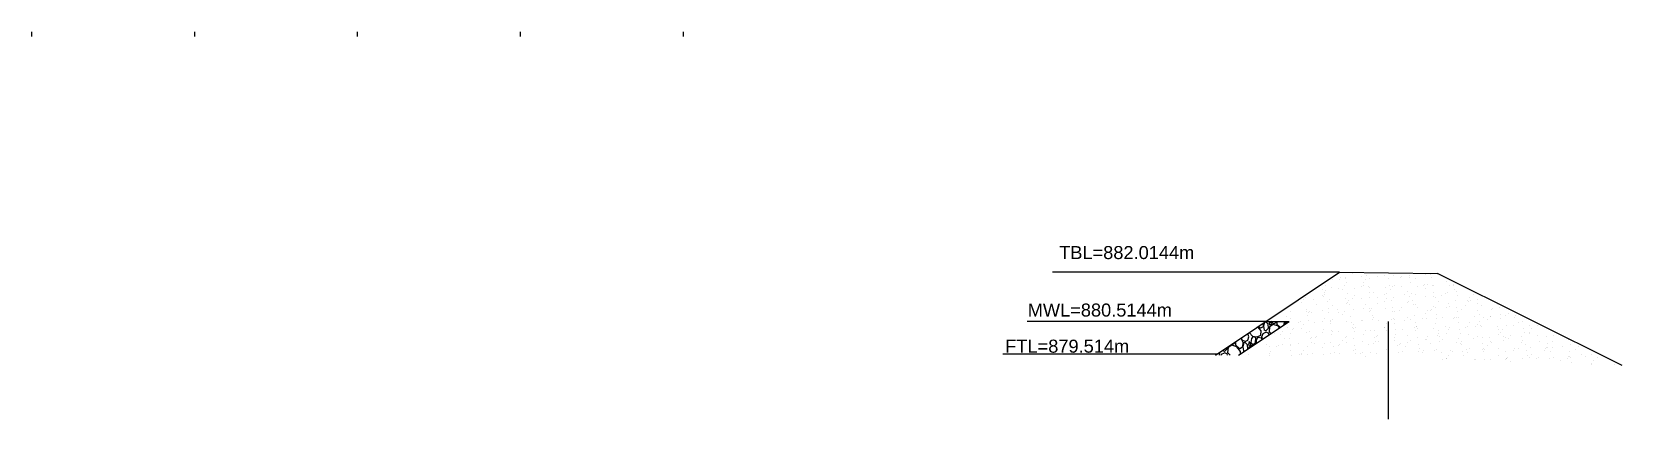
# Model space of a CAD drawing. Header units: millimetres. Extents: x 505 to 14020, y 627 to 6964.
# Drawn here: x 7713.6 to 8201.8, y 6845 to 6964.1 of the extents above; entities that cross this region are included whole.
import ezdxf

# ---------------------------------------------------------------- set-up
doc = ezdxf.new("R2010")
doc.units = ezdxf.units.MM
doc.layers.add('CL', color=4, linetype='Continuous')
doc.layers.add('CS_Drawing', color=7, linetype='Continuous')
doc.styles.get("Standard").update_dxf_attribs({"font": 'arial.ttf'})

msp = doc.modelspace()

# ---------------------------------------------------------------- texts
at = {"color": 1, "insert": (8070.438, 6898.198), "char_height": 4, "attachment_point": 3}
msp.add_mtext_dynamic_manual_height_columns('TBL=882.0144m', width=39.40702, gutter_width=20, heights=[0], dxfattribs=at)
at = {"color": 4, "insert": (8063.576, 6880.526), "char_height": 4, "attachment_point": 3}
msp.add_mtext_dynamic_manual_height_columns('MWL=880.5144m', width=39.40702, gutter_width=20, heights=[0], dxfattribs=at)
at = {"color": 6, "insert": (8050.463, 6869.42), "char_height": 4, "attachment_point": 3}
msp.add_mtext_dynamic_manual_height_columns('FTL=879.514m', width=39.40702, gutter_width=20, heights=[0], dxfattribs=at)

# ---------------------------------------------------------------- linework, layer by layer
at = {"color": 1}
msp.add_line((8115.066, 6890.13), (8026.9, 6890.13), dxfattribs=at)
for p, q in [((8076.927, 6864.704), (8115.066, 6890.13)), ((8115.066, 6890.13), (8145.064, 6889.8)), ((8201.788, 6861.438), (8145.064, 6889.8)), ((8084.047, 6864.643), (8099.601, 6875.012)), ((8092.319, 6874.965), (8099.601, 6875.012))]:
    msp.add_line(p, q)
at = {"linetype": 'Continuous'}
for p, q in [((8115.322, 6888.519), (8115.322, 6888.519)), ((8116.844, 6888.636), (8116.844, 6888.636)), ((8116.924, 6888.263), (8116.924, 6888.263)), ((8119.144, 6889.858), (8119.144, 6889.858)), ((8121.739, 6888.796), (8121.739, 6888.796)), ((8123.366, 6889.282), (8123.366, 6889.282)), ((8124.347, 6888.299), (8124.347, 6888.299)), ((8126.633, 6888.956), (8126.633, 6888.956)), ((8128.726, 6889.033), (8128.726, 6889.033)), ((8130.089, 6888.174), (8130.089, 6888.174)), ((8131.527, 6889.116), (8131.527, 6889.116)), ((8133.663, 6888.398), (8133.663, 6888.398)), ((8134.092, 6888.866), (8134.092, 6888.866)), ((8136.421, 6889.276), (8136.421, 6889.276)), ((8136.629, 6888.451), (8136.629, 6888.451)), ((8141.315, 6889.436), (8141.315, 6889.436)), ((8143.071, 6889.471), (8143.071, 6889.471)), ((8143.117, 6888.646), (8143.117, 6888.646)), ((8109.685, 6884.89), (8109.685, 6884.89)), ((8110.327, 6883.95), (8110.327, 6883.95)), ((8110.552, 6883.313), (8110.552, 6883.313)), ((8110.656, 6885.921), (8110.656, 6885.921)), ((8110.83, 6884.599), (8110.83, 6884.599)), ((8112.576, 6885.522), (8112.576, 6885.522)), ((8112.783, 6887.806), (8112.783, 6887.806)), ((8114.579, 6885.05), (8114.579, 6885.05)), ((8114.893, 6888.051), (8114.893, 6888.051)), ((8116.005, 6884.931), (8116.005, 6884.931)), ((8116.687, 6886.002), (8116.687, 6886.002)), ((8117.098, 6886.941), (8117.098, 6886.941)), ((8117.552, 6883.491), (8117.552, 6883.491)), ((8119.473, 6885.21), (8119.473, 6885.21)), ((8121.893, 6885.621), (8121.893, 6885.621)), ((8122.322, 6886.089), (8122.322, 6886.089)), ((8122.365, 6886.982), (8122.365, 6886.982)), ((8123.048, 6888.053), (8123.048, 6888.053)), ((8123.821, 6885.832), (8123.821, 6885.832)), ((8124.092, 6883.767), (8124.092, 6883.767)), ((8124.367, 6885.37), (8124.367, 6885.37)), ((8125.519, 6883.999), (8125.519, 6883.999)), ((8129.261, 6885.53), (8129.261, 6885.53)), ((8129.322, 6883.66), (8129.322, 6883.66)), ((8130.361, 6886.109), (8130.361, 6886.109)), ((8130.535, 6884.787), (8130.535, 6884.787)), ((8131.346, 6885.869), (8131.346, 6885.869)), ((8131.879, 6886.051), (8131.879, 6886.051)), ((8134.155, 6885.69), (8134.155, 6885.69)), ((8135.783, 6884.246), (8135.783, 6884.246)), ((8136.803, 6887.129), (8136.803, 6887.129)), ((8137.257, 6883.679), (8137.257, 6883.679)), ((8138.239, 6888.102), (8138.239, 6888.102)), ((8138.346, 6883.44), (8138.346, 6883.44)), ((8139.05, 6885.85), (8139.05, 6885.85)), ((8140.663, 6885.968), (8140.663, 6885.968)), ((8141.092, 6886.436), (8141.092, 6886.436)), ((8141.461, 6885.226), (8141.461, 6885.226)), ((8142.143, 6886.297), (8142.143, 6886.297)), ((8143.525, 6886.021), (8143.525, 6886.021)), ((8143.797, 6883.956), (8143.797, 6883.956)), ((8143.944, 6886.01), (8143.944, 6886.01)), ((8147.663, 6883.539), (8147.663, 6883.539)), ((8147.821, 6887.278), (8147.821, 6887.278)), ((8148.092, 6884.007), (8148.092, 6884.007)), ((8148.838, 6886.17), (8148.838, 6886.17)), ((8150.065, 6886.298), (8150.065, 6886.298)), ((8150.116, 6886.217), (8150.116, 6886.217)), ((8150.239, 6884.976), (8150.239, 6884.976)), ((8150.975, 6884.295), (8150.975, 6884.295)), ((8156.082, 6883.267), (8156.082, 6883.267)), ((8102.247, 6881.507), (8102.247, 6881.507)), ((8103.284, 6880.828), (8103.284, 6880.828)), ((8103.966, 6881.899), (8103.966, 6881.899)), ((8104.562, 6882.257), (8104.562, 6882.257)), ((8105.016, 6878.807), (8105.016, 6878.807)), ((8107.141, 6881.667), (8107.141, 6881.667)), ((8107.806, 6880.316), (8107.806, 6880.316)), ((8109.644, 6882.879), (8109.644, 6882.879)), ((8109.654, 6878.393), (8109.654, 6878.393)), ((8110.123, 6882.844), (8110.123, 6882.844)), ((8111.284, 6881.149), (8111.284, 6881.149)), ((8111.556, 6879.084), (8111.556, 6879.084)), ((8112.035, 6881.827), (8112.035, 6881.827)), ((8112.798, 6879.896), (8112.798, 6879.896)), ((8114.548, 6878.553), (8114.548, 6878.553)), ((8116.929, 6881.987), (8116.929, 6881.987)), ((8117.122, 6880.415), (8117.122, 6880.415)), ((8117.551, 6880.883), (8117.551, 6880.883)), ((8117.824, 6881.426), (8117.824, 6881.426)), ((8117.998, 6880.104), (8117.998, 6880.104)), ((8119.158, 6881.948), (8119.158, 6881.948)), ((8119.442, 6878.713), (8119.442, 6878.713)), ((8119.576, 6883.093), (8119.576, 6883.093)), ((8121.823, 6882.147), (8121.823, 6882.147)), ((8122.38, 6879.072), (8122.38, 6879.072)), ((8123.062, 6880.143), (8123.062, 6880.143)), ((8124.267, 6882.445), (8124.267, 6882.445)), ((8124.336, 6878.873), (8124.336, 6878.873)), ((8124.551, 6878.454), (8124.551, 6878.454)), ((8124.721, 6878.995), (8124.721, 6878.995)), ((8126.576, 6880.663), (8126.576, 6880.663)), ((8126.717, 6882.307), (8126.717, 6882.307)), ((8128.74, 6881.124), (8128.74, 6881.124)), ((8128.893, 6883.192), (8128.893, 6883.192)), ((8129.23, 6879.033), (8129.23, 6879.033)), ((8129.422, 6882.195), (8129.422, 6882.195)), ((8130.989, 6881.337), (8130.989, 6881.337)), ((8131.261, 6879.272), (8131.261, 6879.272)), ((8131.612, 6882.467), (8131.612, 6882.467)), ((8134.124, 6879.193), (8134.124, 6879.193)), ((8135.101, 6883.175), (8135.101, 6883.175)), ((8135.892, 6880.762), (8135.892, 6880.762)), ((8136.321, 6881.23), (8136.321, 6881.23)), ((8136.506, 6882.627), (8136.506, 6882.627)), ((8137.529, 6881.614), (8137.529, 6881.614)), ((8137.703, 6880.292), (8137.703, 6880.292)), ((8138.254, 6880.192), (8138.254, 6880.192)), ((8139.018, 6879.353), (8139.018, 6879.353)), ((8141.4, 6882.787), (8141.4, 6882.787)), ((8142.158, 6878.387), (8142.158, 6878.387)), ((8143.321, 6878.801), (8143.321, 6878.801)), ((8143.913, 6879.513), (8143.913, 6879.513)), ((8143.971, 6882.634), (8143.971, 6882.634)), ((8144.425, 6879.184), (8144.425, 6879.184)), ((8144.614, 6882.243), (8144.614, 6882.243)), ((8145.346, 6881.01), (8145.346, 6881.01)), ((8146.294, 6882.947), (8146.294, 6882.947)), ((8147.836, 6879.368), (8147.836, 6879.368)), ((8148.518, 6880.439), (8148.518, 6880.439)), ((8148.807, 6879.673), (8148.807, 6879.673)), ((8150.693, 6881.526), (8150.693, 6881.526)), ((8150.965, 6879.461), (8150.965, 6879.461)), ((8151.188, 6883.107), (8151.188, 6883.107)), ((8152.346, 6878.581), (8152.346, 6878.581)), ((8153.701, 6879.833), (8153.701, 6879.833)), ((8154.196, 6881.419), (8154.196, 6881.419)), ((8154.662, 6881.109), (8154.662, 6881.109)), ((8154.879, 6882.49), (8154.879, 6882.49)), ((8155.091, 6881.577), (8155.091, 6881.577)), ((8157.233, 6881.803), (8157.233, 6881.803)), ((8157.349, 6878.436), (8157.349, 6878.436)), ((8157.407, 6880.481), (8157.407, 6880.481)), ((8158.595, 6879.993), (8158.595, 6879.993)), ((8161.662, 6878.68), (8161.662, 6878.68)), ((8162.091, 6879.148), (8162.091, 6879.148)), ((8163.489, 6880.153), (8163.489, 6880.153)), ((8164.13, 6879.372), (8164.13, 6879.372)), ((8090.779, 6872.972), (8090.162, 6873.527)), ((8091.628, 6874.504), (8091.541, 6873.417)), ((8092.04, 6874.779), (8091.731, 6873.544)), ((8091.731, 6873.544), (8091.858, 6872.337)), ((8092.366, 6874.877), (8092.11, 6874.826)), ((8092.366, 6874.877), (8093.001, 6874.306)), ((8093.001, 6874.306), (8093.128, 6872.845)), ((8093.562, 6874.973), (8093.382, 6874.433)), ((8093.382, 6874.433), (8093.573, 6873.988)), ((8094.652, 6874.052), (8093.509, 6873.353)), ((8093.573, 6873.988), (8094.208, 6874.242)), ((8094.208, 6874.242), (8093.768, 6874.974)), ((8094.011, 6875.33), (8094.011, 6875.33)), ((8094.159, 6874.977), (8094.144, 6874.877)), ((8094.144, 6874.877), (8094.779, 6874.242)), ((8096.24, 6873.544), (8094.652, 6874.052)), ((8094.779, 6874.242), (8095.541, 6874.75)), ((8095.541, 6874.75), (8095.569, 6874.986)), ((8095.859, 6874.115), (8095.859, 6874.988)), ((8096.878, 6873.197), (8095.859, 6874.115)), ((8096.633, 6873.034), (8096.24, 6873.544)), ((8098.017, 6875.002), (8097.929, 6873.898)), ((8098.399, 6874.814), (8098.218, 6874.09)), ((8098.716, 6874.877), (8098.399, 6874.814)), ((8098.716, 6874.877), (8099.006, 6874.616)), ((8098.748, 6876.465), (8098.748, 6876.465)), ((8099.02, 6874.4), (8099.02, 6874.4)), ((8099.865, 6878.073), (8099.865, 6878.073)), ((8100.077, 6875.794), (8100.077, 6875.794)), ((8102.494, 6874.647), (8102.494, 6874.647)), ((8103.035, 6875.11), (8103.035, 6875.11)), ((8103.981, 6873.989), (8103.981, 6873.989)), ((8104.759, 6878.233), (8104.759, 6878.233)), ((8105.288, 6876.742), (8105.288, 6876.742)), ((8105.352, 6877.638), (8105.352, 6877.638)), ((8105.462, 6875.42), (8105.462, 6875.42)), ((8105.781, 6878.107), (8105.781, 6878.107)), ((8106.437, 6877.845), (8106.437, 6877.845)), ((8107.388, 6874.807), (8107.388, 6874.807)), ((8109.659, 6874.969), (8109.659, 6874.969)), ((8110.341, 6876.04), (8110.341, 6876.04)), ((8111.73, 6877.762), (8111.73, 6877.762)), ((8112.184, 6874.312), (8112.184, 6874.312)), ((8112.282, 6874.967), (8112.282, 6874.967)), ((8112.352, 6875.209), (8112.352, 6875.209)), ((8112.781, 6875.677), (8112.781, 6875.677)), ((8114.806, 6877.887), (8114.806, 6877.887)), ((8116.019, 6877.021), (8116.019, 6877.021)), ((8116.702, 6878.092), (8116.702, 6878.092)), ((8117.176, 6875.127), (8117.176, 6875.127)), ((8118.453, 6876.653), (8118.453, 6876.653)), ((8118.724, 6874.588), (8118.724, 6874.588)), ((8119.173, 6874.038), (8119.173, 6874.038)), ((8121.805, 6875.457), (8121.805, 6875.457)), ((8122.071, 6875.287), (8122.071, 6875.287)), ((8124.122, 6877.985), (8124.122, 6877.985)), ((8124.993, 6876.93), (8124.993, 6876.93)), ((8125.167, 6875.608), (8125.167, 6875.608)), ((8125.533, 6876.089), (8125.533, 6876.089)), ((8126.965, 6875.447), (8126.965, 6875.447)), ((8129.437, 6874.285), (8129.437, 6874.285)), ((8131.122, 6875.556), (8131.122, 6875.556)), ((8131.435, 6877.95), (8131.435, 6877.95)), ((8131.551, 6876.024), (8131.551, 6876.024)), ((8131.859, 6875.607), (8131.859, 6875.607)), ((8131.889, 6874.5), (8131.889, 6874.5)), ((8131.893, 6878.141), (8131.893, 6878.141)), ((8133.576, 6878.234), (8133.576, 6878.234)), ((8135.115, 6875.265), (8135.115, 6875.265)), ((8135.797, 6876.336), (8135.797, 6876.336)), ((8136.753, 6875.767), (8136.753, 6875.767)), ((8138.157, 6876.842), (8138.157, 6876.842)), ((8138.429, 6874.777), (8138.429, 6874.777)), ((8138.551, 6873.595), (8138.551, 6873.595)), ((8140.576, 6875.804), (8140.576, 6875.804)), ((8141.475, 6877.316), (8141.475, 6877.316)), ((8141.647, 6875.927), (8141.647, 6875.927)), ((8142.892, 6878.333), (8142.892, 6878.333)), ((8144.629, 6874.333), (8144.629, 6874.333)), ((8144.697, 6877.119), (8144.697, 6877.119)), ((8144.871, 6875.797), (8144.871, 6875.797)), ((8146.541, 6876.087), (8146.541, 6876.087)), ((8149.892, 6875.903), (8149.892, 6875.903)), ((8150.321, 6876.371), (8150.321, 6876.371)), ((8150.989, 6876.385), (8150.989, 6876.385)), ((8151.139, 6878.139), (8151.139, 6878.139)), ((8151.435, 6876.247), (8151.435, 6876.247)), ((8151.593, 6874.689), (8151.593, 6874.689)), ((8154.211, 6873.509), (8154.211, 6873.509)), ((8154.893, 6874.58), (8154.893, 6874.58)), ((8156.329, 6876.407), (8156.329, 6876.407)), ((8157.321, 6873.942), (8157.321, 6873.942)), ((8157.862, 6877.03), (8157.862, 6877.03)), ((8158.133, 6874.966), (8158.133, 6874.966)), ((8158.308, 6873.643), (8158.308, 6873.643)), ((8159.346, 6876.151), (8159.346, 6876.151)), ((8160.571, 6875.561), (8160.571, 6875.561)), ((8161.224, 6876.567), (8161.224, 6876.567)), ((8161.253, 6876.632), (8161.253, 6876.632)), ((8163.574, 6873.504), (8163.574, 6873.504)), ((8164.402, 6877.307), (8164.402, 6877.307)), ((8164.576, 6875.985), (8164.576, 6875.985)), ((8166.118, 6876.727), (8166.118, 6876.727)), ((8166.345, 6873.722), (8166.345, 6873.722)), ((8166.931, 6877.612), (8166.931, 6877.612)), ((8168.468, 6873.664), (8168.468, 6873.664)), ((8168.662, 6876.25), (8168.662, 6876.25)), ((8169.091, 6876.718), (8169.091, 6876.718)), ((8170.085, 6874.629), (8170.085, 6874.629)), ((8171.298, 6874.877), (8171.298, 6874.877)), ((8173.362, 6873.824), (8173.362, 6873.824)), ((8175.662, 6873.821), (8175.662, 6873.821)), ((8082.841, 6868.4), (8082.873, 6868.668)), ((8083.159, 6867.765), (8083.159, 6868.858)), ((8084.68, 6869.872), (8085.318, 6868.654)), ((8085.127, 6869.289), (8084.899, 6870.019)), ((8086.016, 6868.908), (8085.127, 6869.289)), ((8085.318, 6868.654), (8085.191, 6867.067)), ((8086.016, 6868.845), (8086.905, 6869.226)), ((8086.905, 6869.226), (8087.223, 6870.305)), ((8087.223, 6870.305), (8086.912, 6871.361)), ((8087.286, 6868.845), (8087.032, 6868.083)), ((8087.253, 6871.588), (8088.366, 6870.369)), ((8087.858, 6867.892), (8087.286, 6868.845)), ((8087.985, 6869.797), (8087.794, 6868.527)), ((8088.429, 6870.305), (8087.985, 6869.797)), ((8088.366, 6870.369), (8089.699, 6870.305)), ((8088.81, 6870.305), (8088.429, 6870.305)), ((8089.382, 6869.988), (8088.81, 6870.305)), ((8089.191, 6868.4), (8089.382, 6869.988)), ((8089.509, 6869.416), (8090.08, 6870.242)), ((8089.509, 6868.284), (8089.509, 6869.416)), ((8089.699, 6870.305), (8090.906, 6870.813)), ((8090.969, 6872.147), (8089.991, 6873.413)), ((8090.08, 6870.242), (8090.969, 6869.988)), ((8090.578, 6868.815), (8090.578, 6868.815)), ((8091.541, 6873.417), (8090.779, 6872.972)), ((8090.906, 6870.813), (8090.969, 6872.147)), ((8090.969, 6869.988), (8091.253, 6869.447)), ((8091.16, 6870.305), (8091.541, 6871.321)), ((8091.398, 6869.544), (8091.16, 6870.305)), ((8091.541, 6871.321), (8092.366, 6871.702)), ((8092.366, 6872.147), (8091.858, 6872.337)), ((8093.128, 6872.845), (8092.366, 6872.147)), ((8093.255, 6871.385), (8092.366, 6871.702)), ((8093.403, 6870.881), (8093.255, 6871.385)), ((8093.509, 6873.353), (8093.382, 6871.829)), ((8093.382, 6871.829), (8093.929, 6871.231)), ((8095.056, 6871.264), (8095.056, 6871.264)), ((8096.938, 6870.867), (8096.938, 6870.867)), ((8097.62, 6871.938), (8097.62, 6871.938)), ((8098.265, 6869.904), (8098.265, 6869.904)), ((8099.194, 6873.078), (8099.194, 6873.078)), ((8099.648, 6869.628), (8099.648, 6869.628)), ((8099.95, 6871.424), (8099.95, 6871.424)), ((8100.582, 6872.432), (8100.582, 6872.432)), ((8101.011, 6872.901), (8101.011, 6872.901)), ((8103.298, 6872.918), (8103.298, 6872.918)), ((8104.844, 6871.584), (8104.844, 6871.584)), ((8105.916, 6871.97), (8105.916, 6871.97)), ((8106.188, 6869.905), (8106.188, 6869.905)), ((8106.452, 6869.935), (8106.452, 6869.935)), ((8107.581, 6870.003), (8107.581, 6870.003)), ((8108.01, 6870.471), (8108.01, 6870.471)), ((8109.738, 6871.744), (8109.738, 6871.744)), ((8110.035, 6872.681), (8110.035, 6872.681)), ((8112.456, 6872.247), (8112.456, 6872.247)), ((8112.63, 6870.925), (8112.63, 6870.925)), ((8112.812, 6871.987), (8112.812, 6871.987)), ((8114.633, 6871.904), (8114.633, 6871.904)), ((8116.034, 6869.111), (8116.034, 6869.111)), ((8116.716, 6870.182), (8116.716, 6870.182)), ((8117.035, 6870.251), (8117.035, 6870.251)), ((8117.145, 6868.63), (8117.145, 6868.63)), ((8118.899, 6873.266), (8118.899, 6873.266)), ((8119.352, 6872.779), (8119.352, 6872.779)), ((8119.353, 6869.816), (8119.353, 6869.816)), ((8119.527, 6872.064), (8119.527, 6872.064)), ((8119.781, 6873.248), (8119.781, 6873.248)), ((8122.039, 6868.79), (8122.039, 6868.79)), ((8122.394, 6871.162), (8122.394, 6871.162)), ((8123.076, 6872.233), (8123.076, 6872.233)), ((8124.421, 6872.224), (8124.421, 6872.224)), ((8125.621, 6872.158), (8125.621, 6872.158)), ((8125.893, 6870.093), (8125.893, 6870.093)), ((8126.067, 6868.771), (8126.067, 6868.771)), ((8126.351, 6870.35), (8126.351, 6870.35)), ((8126.78, 6870.818), (8126.78, 6870.818)), ((8126.933, 6868.95), (8126.933, 6868.95)), ((8128.754, 6873.214), (8128.754, 6873.214)), ((8128.805, 6873.028), (8128.805, 6873.028)), ((8129.315, 6872.384), (8129.315, 6872.384)), ((8131.828, 6869.11), (8131.828, 6869.11)), ((8131.908, 6870.231), (8131.908, 6870.231)), ((8132.161, 6872.435), (8132.161, 6872.435)), ((8132.335, 6871.113), (8132.335, 6871.113)), ((8134.209, 6872.544), (8134.209, 6872.544)), ((8135.805, 6870.598), (8135.805, 6870.598)), ((8136.722, 6869.27), (8136.722, 6869.27)), ((8138.122, 6873.126), (8138.122, 6873.126)), ((8138.268, 6872.282), (8138.268, 6872.282)), ((8138.603, 6873.455), (8138.603, 6873.455)), ((8139.057, 6870.005), (8139.057, 6870.005)), ((8139.103, 6872.704), (8139.103, 6872.704)), ((8141.49, 6869.406), (8141.49, 6869.406)), ((8141.616, 6869.43), (8141.616, 6869.43)), ((8142.172, 6870.478), (8142.172, 6870.478)), ((8143.997, 6872.864), (8143.997, 6872.864)), ((8145.121, 6870.697), (8145.121, 6870.697)), ((8145.325, 6872.347), (8145.325, 6872.347)), ((8145.55, 6871.165), (8145.55, 6871.165)), ((8145.597, 6870.282), (8145.597, 6870.282)), ((8145.771, 6868.96), (8145.771, 6868.96)), ((8146.51, 6869.59), (8146.51, 6869.59)), ((8147.575, 6873.375), (8147.575, 6873.375)), ((8147.85, 6871.458), (8147.85, 6871.458)), ((8148.532, 6872.529), (8148.532, 6872.529)), ((8148.891, 6873.024), (8148.891, 6873.024)), ((8151.404, 6869.75), (8151.404, 6869.75)), ((8151.865, 6872.624), (8151.865, 6872.624)), ((8152.039, 6871.302), (8152.039, 6871.302)), ((8152.55, 6868.736), (8152.55, 6868.736)), ((8153.786, 6873.184), (8153.786, 6873.184)), ((8154.575, 6870.945), (8154.575, 6870.945)), ((8156.298, 6869.91), (8156.298, 6869.91)), ((8156.892, 6873.474), (8156.892, 6873.474)), ((8157.364, 6870.526), (8157.364, 6870.526)), ((8158.68, 6873.344), (8158.68, 6873.344)), ((8158.762, 6870.193), (8158.762, 6870.193)), ((8161.192, 6870.07), (8161.192, 6870.07)), ((8161.268, 6868.722), (8161.268, 6868.722)), ((8163.724, 6872.578), (8163.724, 6872.578)), ((8163.891, 6871.044), (8163.891, 6871.044)), ((8164.32, 6871.512), (8164.32, 6871.512)), ((8165.03, 6872.535), (8165.03, 6872.535)), ((8165.302, 6870.47), (8165.302, 6870.47)), ((8165.476, 6869.148), (8165.476, 6869.148)), ((8166.087, 6870.23), (8166.087, 6870.23)), ((8166.946, 6869.702), (8166.946, 6869.702)), ((8167.628, 6870.773), (8167.628, 6870.773)), ((8170.891, 6868.615), (8170.891, 6868.615)), ((8170.981, 6870.39), (8170.981, 6870.39)), ((8171.32, 6869.083), (8171.32, 6869.083)), ((8171.57, 6872.812), (8171.57, 6872.812)), ((8171.744, 6871.49), (8171.744, 6871.49)), ((8173.306, 6871.753), (8173.306, 6871.753)), ((8173.345, 6871.292), (8173.345, 6871.292)), ((8173.989, 6872.824), (8173.989, 6872.824)), ((8175.875, 6870.55), (8175.875, 6870.55)), ((8176.459, 6868.771), (8176.459, 6868.771)), ((8178.466, 6870.382), (8178.466, 6870.382)), ((8180.345, 6868.863), (8180.345, 6868.863)), ((8180.769, 6870.71), (8180.769, 6870.71)), ((8182.82, 6870.822), (8182.82, 6870.822)), ((8185.18, 6869.337), (8185.18, 6869.337)), ((8078.217, 6864.693), (8078.259, 6865.592)), ((8078.735, 6864.688), (8078.841, 6864.971)), ((8078.841, 6864.971), (8079.666, 6865.352)), ((8079.138, 6866.178), (8079.158, 6865.987)), ((8079.666, 6865.797), (8079.158, 6865.987)), ((8080.428, 6866.495), (8079.666, 6865.797)), ((8080.555, 6865.035), (8079.666, 6865.352)), ((8080.384, 6867.008), (8080.428, 6866.495)), ((8080.662, 6864.672), (8080.555, 6865.035)), ((8080.809, 6867.003), (8080.682, 6865.479)), ((8080.682, 6865.479), (8081.425, 6864.666)), ((8081.952, 6867.702), (8080.809, 6867.003)), ((8081.931, 6868.04), (8082.079, 6867.892)), ((8083.54, 6867.194), (8081.952, 6867.702)), ((8082.079, 6867.892), (8082.841, 6868.4)), ((8084.429, 6866.622), (8083.159, 6867.765)), ((8084.619, 6865.797), (8083.54, 6867.194)), ((8085.191, 6867.067), (8084.429, 6866.622)), ((8084.47, 6864.918), (8084.47, 6864.918)), ((8084.581, 6864.999), (8084.619, 6865.797)), ((8085.699, 6868.464), (8085.381, 6867.194)), ((8085.381, 6867.194), (8085.508, 6865.987)), ((8085.863, 6865.854), (8085.508, 6865.987)), ((8086.016, 6868.527), (8085.699, 6868.464)), ((8086.016, 6868.527), (8086.651, 6867.956)), ((8086.651, 6867.956), (8086.778, 6866.495)), ((8086.778, 6866.495), (8086.653, 6866.38)), ((8087.032, 6868.083), (8087.223, 6867.638)), ((8087.112, 6864.944), (8087.112, 6864.944)), ((8087.159, 6867.003), (8087.134, 6866.701)), ((8088.302, 6867.702), (8087.159, 6867.003)), ((8087.223, 6867.638), (8087.858, 6867.892)), ((8087.794, 6868.527), (8088.429, 6867.892)), ((8088.527, 6867.63), (8088.302, 6867.702)), ((8088.429, 6867.892), (8089.191, 6868.4)), ((8092.675, 6867.83), (8092.675, 6867.83)), ((8093.38, 6867.286), (8093.38, 6867.286)), ((8093.495, 6864.698), (8093.495, 6864.698)), ((8093.652, 6865.221), (8093.652, 6865.221)), ((8093.731, 6865.832), (8093.731, 6865.832)), ((8095.811, 6867.226), (8095.811, 6867.226)), ((8096.24, 6867.694), (8096.24, 6867.694)), ((8097.569, 6867.99), (8097.569, 6867.99)), ((8099.92, 6867.563), (8099.92, 6867.563)), ((8100.091, 6867.884), (8100.091, 6867.884)), ((8100.094, 6866.241), (8100.094, 6866.241)), ((8100.197, 6864.564), (8100.197, 6864.564)), ((8102.463, 6868.15), (8102.463, 6868.15)), ((8102.811, 6864.797), (8102.811, 6864.797)), ((8103.24, 6865.265), (8103.24, 6865.265)), ((8103.313, 6865.008), (8103.313, 6865.008)), ((8103.995, 6866.079), (8103.995, 6866.079)), ((8105.091, 6864.724), (8105.091, 6864.724)), ((8105.265, 6867.475), (8105.265, 6867.475)), ((8106.362, 6868.583), (8106.362, 6868.583)), ((8106.816, 6865.133), (8106.816, 6865.133)), ((8107.357, 6868.31), (8107.357, 6868.31)), ((8109.673, 6867.059), (8109.673, 6867.059)), ((8109.986, 6864.884), (8109.986, 6864.884)), ((8110.356, 6868.131), (8110.356, 6868.131)), ((8112.251, 6868.47), (8112.251, 6868.47)), ((8112.265, 6865.045), (8112.265, 6865.045)), ((8113.085, 6867.474), (8113.085, 6867.474)), ((8113.356, 6865.41), (8113.356, 6865.41)), ((8114.581, 6867.573), (8114.581, 6867.573)), ((8114.88, 6865.044), (8114.88, 6865.044)), ((8115.01, 6868.042), (8115.01, 6868.042)), ((8119.187, 6866.128), (8119.187, 6866.128)), ((8119.625, 6867.751), (8119.625, 6867.751)), ((8119.774, 6865.204), (8119.774, 6865.204)), ((8119.799, 6866.429), (8119.799, 6866.429)), ((8121.581, 6865.144), (8121.581, 6865.144)), ((8122.01, 6865.612), (8122.01, 6865.612)), ((8123.091, 6864.323), (8123.091, 6864.323)), ((8124.035, 6867.822), (8124.035, 6867.822)), ((8124.668, 6865.364), (8124.668, 6865.364)), ((8125.547, 6868.179), (8125.547, 6868.179)), ((8126.521, 6865.321), (8126.521, 6865.321)), ((8129.451, 6866.375), (8129.451, 6866.375)), ((8132.789, 6867.663), (8132.789, 6867.663)), ((8133.061, 6865.598), (8133.061, 6865.598)), ((8133.351, 6867.92), (8133.351, 6867.92)), ((8133.78, 6868.389), (8133.78, 6868.389)), ((8134.456, 6865.684), (8134.456, 6865.684)), ((8135.129, 6867.355), (8135.129, 6867.355)), ((8135.812, 6868.426), (8135.812, 6868.426)), ((8139.329, 6867.94), (8139.329, 6867.94)), ((8139.35, 6865.844), (8139.35, 6865.844)), ((8139.503, 6866.618), (8139.503, 6866.618)), ((8140.351, 6865.491), (8140.351, 6865.491)), ((8140.78, 6865.959), (8140.78, 6865.959)), ((8142.805, 6868.169), (8142.805, 6868.169)), ((8144.245, 6866.004), (8144.245, 6866.004)), ((8144.643, 6866.424), (8144.643, 6866.424)), ((8146.225, 6865.51), (8146.225, 6865.51)), ((8148.547, 6864.619), (8148.547, 6864.619)), ((8149.139, 6866.164), (8149.139, 6866.164)), ((8149.805, 6865.739), (8149.805, 6865.739)), ((8151.003, 6868.475), (8151.003, 6868.475)), ((8152.121, 6868.267), (8152.121, 6868.267)), ((8152.494, 6867.852), (8152.494, 6867.852)), ((8152.765, 6865.787), (8152.765, 6865.787)), ((8152.94, 6864.464), (8152.94, 6864.464)), ((8154.033, 6866.324), (8154.033, 6866.324)), ((8154.225, 6865.599), (8154.225, 6865.599)), ((8154.907, 6866.67), (8154.907, 6866.67)), ((8158.927, 6866.484), (8158.927, 6866.484)), ((8159.034, 6868.128), (8159.034, 6868.128)), ((8159.121, 6865.838), (8159.121, 6865.838)), ((8159.208, 6866.806), (8159.208, 6866.806)), ((8159.55, 6866.306), (8159.55, 6866.306)), ((8160.585, 6867.651), (8160.585, 6867.651)), ((8161.575, 6868.516), (8161.575, 6868.516)), ((8163.739, 6864.668), (8163.739, 6864.668)), ((8163.821, 6866.644), (8163.821, 6866.644)), ((8165.93, 6865.698), (8165.93, 6865.698)), ((8166.55, 6863.877), (8166.55, 6863.877)), ((8168.575, 6866.086), (8168.575, 6866.086)), ((8168.715, 6866.804), (8168.715, 6866.804)), ((8170.099, 6866.719), (8170.099, 6866.719)), ((8171.065, 6863.741), (8171.065, 6863.741)), ((8172.198, 6868.04), (8172.198, 6868.04)), ((8172.47, 6865.975), (8172.47, 6865.975)), ((8172.644, 6864.653), (8172.644, 6864.653)), ((8173.321, 6863.843), (8173.321, 6863.843)), ((8173.609, 6866.964), (8173.609, 6866.964)), ((8174.003, 6864.915), (8174.003, 6864.915)), ((8175.96, 6863.901), (8175.96, 6863.901)), ((8177.891, 6866.185), (8177.891, 6866.185)), ((8178.32, 6866.653), (8178.32, 6866.653)), ((8178.503, 6867.124), (8178.503, 6867.124)), ((8178.738, 6868.317), (8178.738, 6868.317)), ((8178.912, 6866.995), (8178.912, 6866.995)), ((8179.681, 6865.895), (8179.681, 6865.895)), ((8180.363, 6866.966), (8180.363, 6866.966)), ((8180.854, 6864.061), (8180.854, 6864.061)), ((8183.398, 6867.284), (8183.398, 6867.284)), ((8184.891, 6863.756), (8184.891, 6863.756)), ((8185.32, 6864.224), (8185.32, 6864.224)), ((8185.634, 6865.887), (8185.634, 6865.887)), ((8185.748, 6864.221), (8185.748, 6864.221)), ((8185.906, 6863.822), (8185.906, 6863.822)), ((8186.041, 6867.946), (8186.041, 6867.946)), ((8187.345, 6866.433), (8187.345, 6866.433)), ((8188.292, 6867.444), (8188.292, 6867.444)), ((8189.195, 6864.963), (8189.195, 6864.963)), ((8190.642, 6864.381), (8190.642, 6864.381)), ((8192.174, 6866.164), (8192.174, 6866.164)), ((8192.349, 6864.841), (8192.349, 6864.841)), ((8194.344, 6864.004), (8194.344, 6864.004)), ((8195.536, 6864.541), (8195.536, 6864.541)), ((8146.497, 6863.445), (8146.497, 6863.445)), ((8147.78, 6863.53), (8147.78, 6863.53)), ((8147.864, 6863.548), (8147.864, 6863.548)), ((8156.383, 6863.261), (8156.383, 6863.261)), ((8156.804, 6863.31), (8156.804, 6863.31)), ((8159.662, 6863.356), (8159.662, 6863.356)), ((8161.277, 6863.421), (8161.277, 6863.421)), ((8166.121, 6863.408), (8166.121, 6863.408)), ((8166.171, 6863.581), (8166.171, 6863.581)), ((8166.202, 6863.633), (8166.202, 6863.633)), ((8167.642, 6862.863), (8167.642, 6862.863)), ((8175.574, 6863.657), (8175.574, 6863.657)), ((8179.366, 6863.545), (8179.366, 6863.545)), ((8182.834, 6862.912), (8182.834, 6862.912)), ((8186.08, 6862.5), (8186.08, 6862.5)), ((8192.32, 6861.794), (8192.32, 6861.794)), ((8192.416, 6862.088), (8192.416, 6862.088)), ((8193.099, 6863.159), (8193.099, 6863.159)), ((8199.343, 6861.668), (8199.343, 6861.668)), ((8201.344, 6861.574), (8201.344, 6861.574))]:
    msp.add_line(p, q, dxfattribs=at)
at = {"color": 4}
msp.add_line((8092.319, 6874.965), (8019.153, 6874.965), dxfattribs=at)
at = {"color": 6}
msp.add_line((8077.34, 6864.979), (8011.674, 6864.979), dxfattribs=at)
at = {"layer": 'CL', "ltscale": 10}
msp.add_line((8130.065, 6844.965), (8130.065, 6874.965), dxfattribs=at)
at = {"layer": 'CS_Drawing'}
for p, q in [((7713.615, 6962.563), (7713.615, 6964.063)), ((7763.615, 6962.563), (7763.615, 6964.063)), ((7813.615, 6962.563), (7813.615, 6964.063)), ((7863.615, 6962.563), (7863.615, 6964.063)), ((7913.615, 6962.563), (7913.615, 6964.063))]:
    msp.add_line(p, q, dxfattribs=at)

msp.set_redraw_order([(e.dxf.handle, doc.entitydb.next_handle()) for e in msp.query("TEXT MTEXT ATTDEF DIMENSION ARC_DIMENSION")])  # texts and dimensions are drawn at this point

doc.saveas('drawing.dxf')
